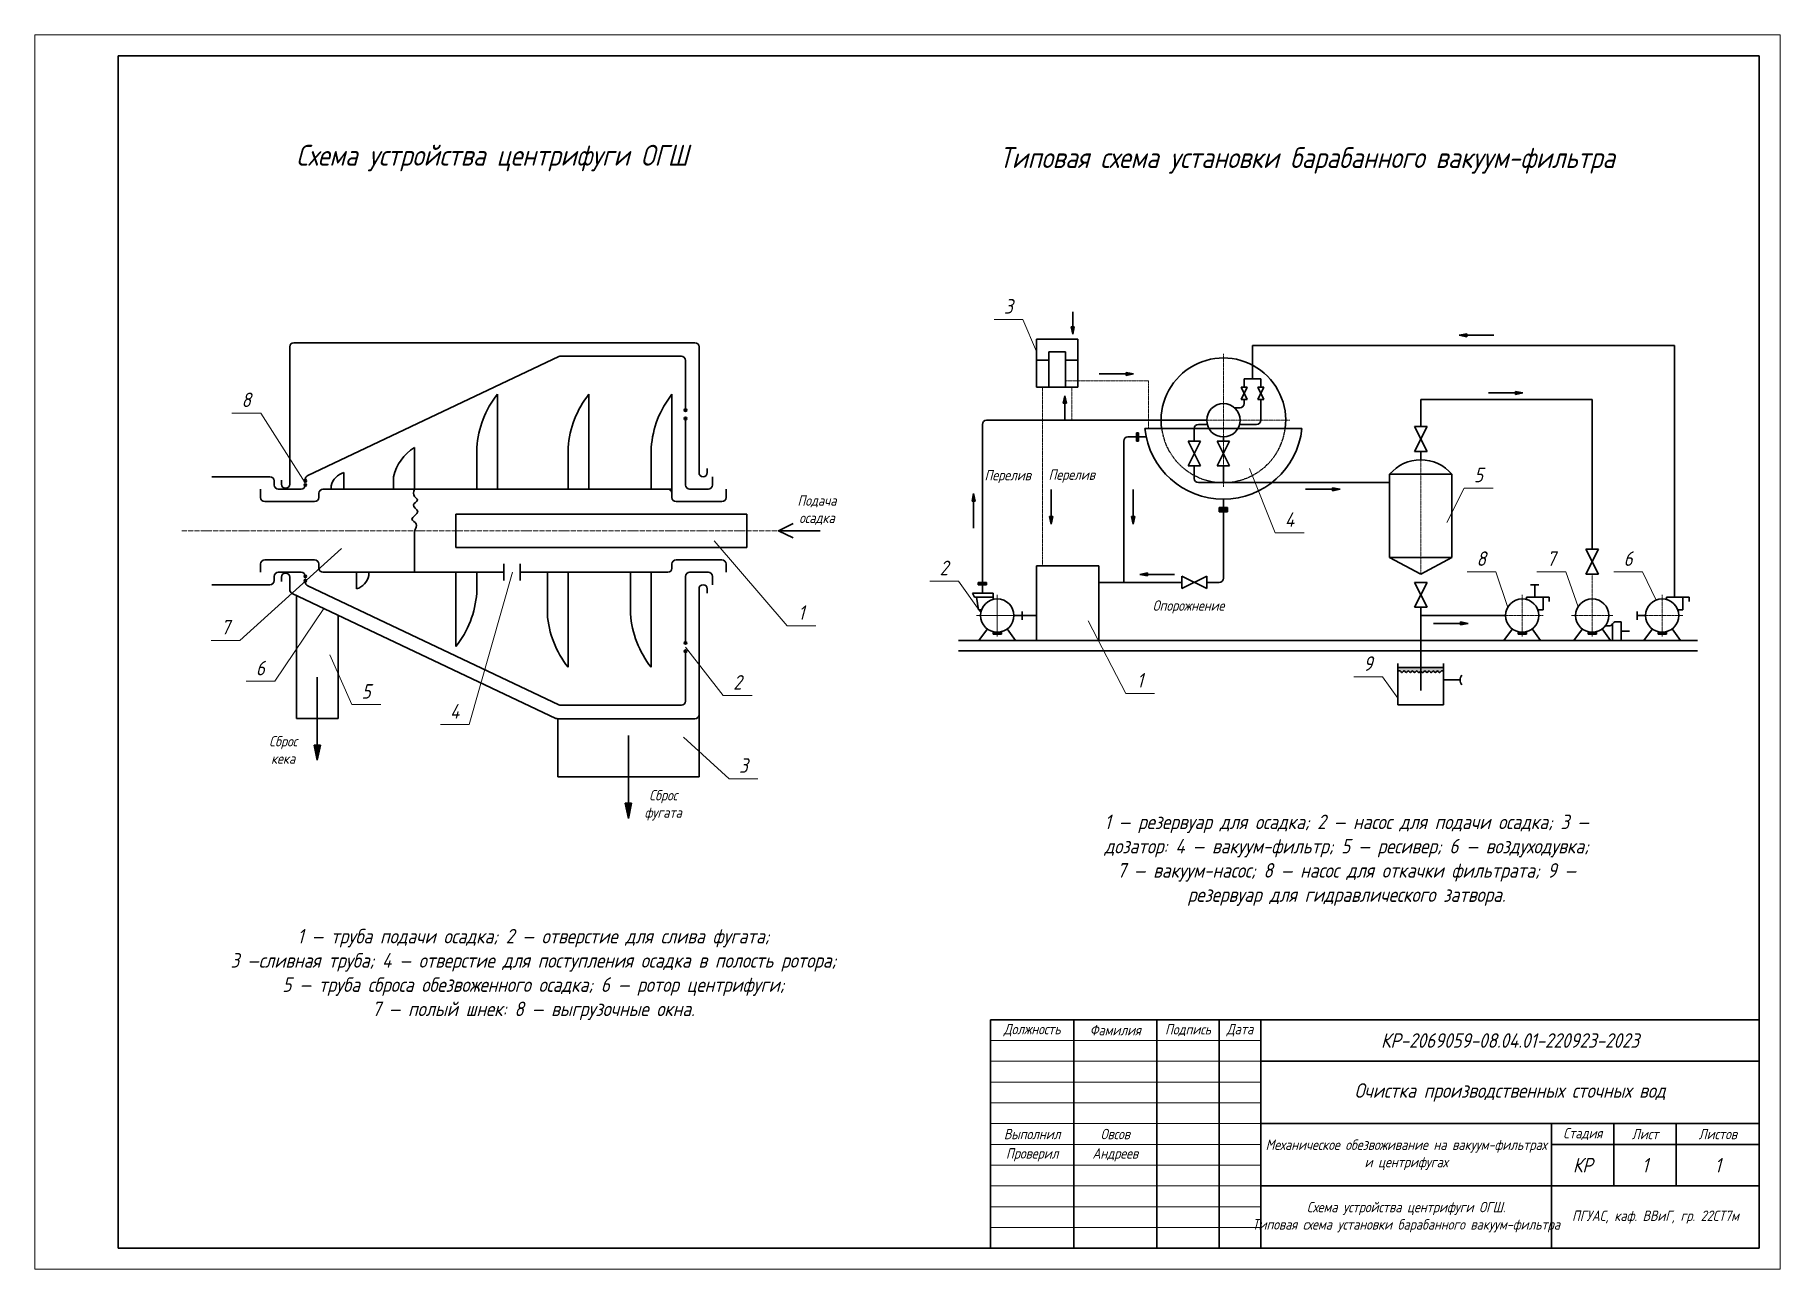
# Model space of a CAD drawing. Header units: millimetres. Extents: x -180 to 58926, y -10791 to 13515.
# Drawn here: x 14953 to 19153, y 10545 to 13515 of the extents above; entities that cross this region are included whole.
import ezdxf

# ---------------------------------------------------------------- set-up
doc = ezdxf.new("R2010")
doc.units = ezdxf.units.MM
doc.linetypes.add('ACAD_ISO02W100', pattern=[15, 12, -3])
doc.linetypes.add('ACAD_ISO04W100', pattern=[30, 24, -3, 0, -3])
for name, color, linetype, lineweight in [('axles', 152, 'ACAD_ISO04W100', 20), ('basic', 95, 'Continuous', 30), ('hatch', 117, 'ACAD_ISO02W100', 25), ('text', 13, 'Continuous', 20), ('thin', 153, 'Continuous', 18)]:
    doc.layers.add(name, color=color, linetype=linetype, lineweight=lineweight)
doc.styles.add('Structures', font='isocpeur.ttf', dxfattribs={"width": 0.85, "oblique": 15})

msp = doc.modelspace()

# ---------------------------------------------------------------- texts
at = {"layer": 'text', "attachment_point": 5, "style": 'Structures'}
for s, insert, char_height, width in [('Схема устройства центрифуги ОГШ', (16053.698, 13218.818), 50, 1077.01294), ('Типовая схема установки барабанного вакуум-фильтра', (18014.91, 13213.156), 50, 1653.54974), ('3', (17296.218, 12861.994), 35, 35.502), ('8', (15461.848, 12637.115), 35, 35.502), ('Перелив', (17294.646, 12452.464), 25, 86.4242), ('Перелив', (17448.659, 12453.651), 25, 86.4242), ('5', (18427.461, 12456.222), 35, 35.502), ('Подача \\Pосадка', (16835.513, 12371.911), 25, 98.12567), ('4', (17972.696, 12348.768), 35, 35.502), ('8', (18434.102, 12254.887), 35, 35.502), ('7', (18602.305, 12254.887), 35, 35.502), ('6', (18787.468, 12254.887), 35, 35.502), ('2', (17141.072, 12232.566), 35, 35.502), ('1', (16797.708, 12124.941), 35, 35.502), ('Опорожнение ', (17729.712, 12138.612), 25, 213.73506), ('7', (15411.77, 12089.904), 35, 35.502), ('9', (18161.438, 12002.356), 35, 35.502), ('6', (15495.93, 11991.576), 35, 35.502), ('2', (16644.128, 11957.276), 35, 35.502), ('1', (17612.802, 11962.034), 35, 35.502), ('5', (15750.571, 11935.419), 35, 35.502), ('4', (15963.577, 11887.389), 35, 35.502), ('Сброс \\Pкека', (15550.79, 11794.58), 25, 113.77762), ('3', (16658.53, 11757.047), 35, 35.502), ('Сброс \\Pфугата', (16465.43, 11661.387), 25, 113.77762), ('1 — резервуар для осадка; 2 — насос для подачи осадка; 3 — дозатор: 4 — вакуум-фильтр; 5 — ресивер; 6 — воздуходувка; 7 — вакуум-насос; 8 — насос для откачки фильтрата; 9 — резервуар для гидравлического затвора.', (18110.037, 11529.146), 35, 1188.34801), ('1 — труба подачи осадка; 2 — отверстие для слива фугата; \\P3 —сливная труба; 4 — отверстие для поступления осадка в полость ротора; \\P5 — труба сброса обезвоженного осадка; 6 — ротор центрифуги; \\P7 — полый шнек: 8 — выгрузочные окна.', (16152.903, 11254.194), 35, 1621.76939), ('Должность', (17353.424, 11120.239), 25, 185.94061), ('Фамилия', (17553.424, 11120.239), 25, 181.22419), ('Подпись', (17728.424, 11120.239), 25, 135.91816), ('Дата', (17853.424, 11120.239), 25, 88.25391), ('КР-2069059-08.04.01-220923-2023', (18503.424, 11095.239), 35, 1200), ('Очистка производственных сточных вод', (18503.424, 10970.239), 35, 1200), ('Выполнил', (17353.424, 10870.239), 25, 185.94065), ('Овсов', (17553.424, 10870.239), 25, 190.65706), ('Стадия', (18678.424, 10870.239), 25, 135.29954), ('Лист', (18828.424, 10870.239), 25, 130.60481), ('Листов', (19003.424, 10870.239), 25, 173.3573), ('Проверил', (17353.424, 10820.239), 25, 188.29885), ('Андреев', (17553.424, 10820.239), 25, 185.94061), ('Механическое обезвоживание на вакуум-фильтрах и центрифугах', (18253.424, 10820.239), 25, 700), ('КР', (18678.424, 10795.239), 35, 150), ('1', (18828.424, 10795.239), 35, 150), ('1', (19003.424, 10795.239), 35, 200), ('Схема устройства центрифуги ОГШ. \\PТиповая схема установки барабанного вакуум-фильтра', (18253.424, 10670.239), 25, 700), ('ПГУАС, каф. ВВиГ, гр. 22СТ7м', (18853.424, 10670.239), 25, 500)]:
    msp.add_mtext(s, dxfattribs=dict(at, insert=insert, char_height=char_height, width=width))

# ---------------------------------------------------------------- hatches: boundary and pattern name
at = {"layer": 'basic'}
h = msp.add_hatch(color=256, dxfattribs=at)
h.dxf.hatch_style = 1
h.paths.add_polyline_path([(17451.157, 12813.121), (17447.502, 12813.121), (17451.157, 12794.887)])
h.paths.add_polyline_path([(17454.811, 12813.121), (17451.157, 12813.121), (17451.157, 12794.887)])
h = msp.add_hatch(color=256, dxfattribs=at)
h.dxf.hatch_style = 1
h.paths.add_polyline_path([(18399.68, 12792.491), (18399.68, 12796.146), (18381.446, 12792.491)])
h.paths.add_polyline_path([(18399.68, 12788.836), (18399.68, 12792.491), (18381.446, 12792.491)])
h = msp.add_hatch(color=256, dxfattribs=at)
h.dxf.hatch_style = 1
h.paths.add_polyline_path([(17579.269, 12699.427), (17579.269, 12695.772), (17597.503, 12699.427)])
h.paths.add_polyline_path([(17579.269, 12703.081), (17579.269, 12699.427), (17597.503, 12699.427)])
h = msp.add_hatch(color=256, dxfattribs=at)
h.dxf.hatch_style = 1
h.paths.add_polyline_path([(17432.1, 12628.772), (17435.755, 12628.772), (17432.1, 12647.005)])
h.paths.add_polyline_path([(17428.445, 12628.772), (17432.1, 12628.772), (17432.1, 12647.005)])
h = msp.add_hatch(color=256, dxfattribs=at)
h.dxf.hatch_style = 1
h.paths.add_polyline_path([(18516.247, 12653.851), (18516.247, 12650.196), (18534.481, 12653.851)])
h.paths.add_polyline_path([(18516.247, 12657.505), (18516.247, 12653.851), (18534.481, 12653.851)])
h = msp.add_hatch(color=256, dxfattribs=at)
h.dxf.hatch_style = 1
h.paths.add_polyline_path([(16522.15, 12612.113, 1), (16516.15, 12612.113, 1)])
h = msp.add_hatch(color=256, dxfattribs=at)
h.dxf.hatch_style = 1
h.paths.add_polyline_path([(16522.15, 12592.113, 1), (16516.15, 12592.113, 1)])
h = msp.add_hatch(color=256, dxfattribs=at)
h.dxf.hatch_style = 1
h.paths.add_polyline_path([(17609.629, 12547.859), (17609.629, 12557.859), (17604.629, 12557.859), (17604.629, 12547.859)])
h.paths.add_polyline_path([(17609.629, 12537.859), (17609.629, 12547.859), (17604.629, 12547.859), (17604.629, 12537.859)])
h = msp.add_hatch(color=256, dxfattribs=at)
h.dxf.hatch_style = 1
h.paths.add_polyline_path([(15607.15, 12442.113, 1), (15601.15, 12442.113, 1)])
h = msp.add_hatch(color=256, dxfattribs=at)
h.dxf.hatch_style = 1
h.paths.add_polyline_path([(15607.15, 12432.113, 1), (15601.15, 12432.113, 1)])
h = msp.add_hatch(color=256, dxfattribs=at)
h.dxf.hatch_style = 1
h.paths.add_polyline_path([(17212.575, 12393.411), (17216.229, 12393.411), (17212.575, 12411.644)])
h.paths.add_polyline_path([(17208.92, 12393.411), (17212.575, 12393.411), (17212.575, 12411.644)])
h = msp.add_hatch(color=256, dxfattribs=at)
h.dxf.hatch_style = 1
h.paths.add_polyline_path([(18076.059, 12421.833), (18076.059, 12418.178), (18094.293, 12421.833)])
h.paths.add_polyline_path([(18076.059, 12425.488), (18076.059, 12421.833), (18094.293, 12421.833)])
h = msp.add_hatch(color=256, dxfattribs=at)
h.dxf.hatch_style = 1
h.paths.add_polyline_path([(17399.151, 12355.956), (17395.496, 12355.956), (17399.151, 12337.722)])
h.paths.add_polyline_path([(17402.806, 12355.956), (17399.151, 12355.956), (17399.151, 12337.722)])
h = msp.add_hatch(color=256, dxfattribs=at)
h.dxf.hatch_style = 1
h.paths.add_polyline_path([(17596.519, 12355.956), (17592.864, 12355.956), (17596.519, 12337.722)])
h.paths.add_polyline_path([(17600.174, 12355.956), (17596.519, 12355.956), (17596.519, 12337.722)])
h = msp.add_hatch(color=256, dxfattribs=at)
h.dxf.hatch_style = 1
h.paths.add_polyline_path([(17813.682, 12377.859), (17803.682, 12377.859), (17803.682, 12367.859), (17813.682, 12367.859)])
h.paths.add_polyline_path([(17823.682, 12377.859), (17813.682, 12377.859), (17813.682, 12367.859), (17823.682, 12367.859)])
h = msp.add_hatch(color=256, dxfattribs=at)
h.dxf.hatch_style = 1
h.paths.add_polyline_path([(15607.15, 12212.113, 1), (15601.15, 12212.113, 1)])
h = msp.add_hatch(color=256, dxfattribs=at)
h.dxf.hatch_style = 1
h.paths.add_polyline_path([(15607.15, 12202.113, 1), (15601.15, 12202.113, 1)])
h = msp.add_hatch(color=256, dxfattribs=at)
h.dxf.hatch_style = 1
h.paths.add_polyline_path([(17233.682, 12197.103), (17223.682, 12197.103), (17223.682, 12192.103), (17233.682, 12192.103)])
h.paths.add_polyline_path([(17243.682, 12197.103), (17233.682, 12197.103), (17233.682, 12192.103), (17243.682, 12192.103)])
h = msp.add_hatch(color=256, dxfattribs=at)
h.dxf.hatch_style = 1
h.paths.add_polyline_path([(17630.988, 12217), (17630.988, 12220.655), (17612.754, 12217)])
h.paths.add_polyline_path([(17630.988, 12213.345), (17630.988, 12217), (17612.754, 12217)])
h = msp.add_hatch(color=256, dxfattribs=at)
h.dxf.hatch_style = 1
h.paths.add_polyline_path([(18384.169, 12098.9), (18384.169, 12095.246), (18402.403, 12098.9)])
h.paths.add_polyline_path([(18384.169, 12102.555), (18384.169, 12098.9), (18402.403, 12098.9)])
h = msp.add_hatch(color=256, dxfattribs=at)
h.dxf.hatch_style = 1
h.paths.add_polyline_path([(16522.15, 12052.113, 1), (16516.15, 12052.113, 1)])
h = msp.add_hatch(color=256, dxfattribs=at)
h.dxf.hatch_style = 1
h.paths.add_polyline_path([(17269.484, 12077.859, 0.06325422), (17279.484, 12079.129), (17279.484, 12072.859), (17269.484, 12072.859)])
h.paths.add_polyline_path([(17259.484, 12079.129, 0.06325422), (17269.484, 12077.859), (17269.484, 12072.859), (17259.484, 12072.859)])
h = msp.add_hatch(color=256, dxfattribs=at)
h.dxf.hatch_style = 1
h.paths.add_polyline_path([(18532.881, 12077.859, -0.06325422), (18522.881, 12079.129), (18522.881, 12072.859), (18532.881, 12072.859)])
h.paths.add_polyline_path([(18542.881, 12079.129, -0.06325422), (18532.881, 12077.859), (18532.881, 12072.859), (18542.881, 12072.859)])
h = msp.add_hatch(color=256, dxfattribs=at)
h.dxf.hatch_style = 1
h.paths.add_polyline_path([(18701.278, 12077.859, -0.06325422), (18691.278, 12079.129), (18691.278, 12072.859), (18701.278, 12072.859)])
h.paths.add_polyline_path([(18711.278, 12079.129, -0.06325422), (18701.278, 12077.859), (18701.278, 12072.859), (18711.278, 12072.859)])
h = msp.add_hatch(color=256, dxfattribs=at)
h.dxf.hatch_style = 1
h.paths.add_polyline_path([(18869.675, 12077.859, -0.06325422), (18859.675, 12079.129), (18859.675, 12072.859), (18869.675, 12072.859)])
h.paths.add_polyline_path([(18879.675, 12079.129, -0.06325422), (18869.675, 12077.859), (18869.675, 12072.859), (18879.675, 12072.859)])
h = msp.add_hatch(color=256, dxfattribs=at)
h.dxf.hatch_style = 1
h.paths.add_polyline_path([(16522.15, 12032.113, 1), (16516.15, 12032.113, 1)])
h = msp.add_hatch(color=256, dxfattribs=at)
h.dxf.hatch_style = 1
edge = h.paths.add_edge_path()
edge.add_line((18288.682, 11992.859), (18233.682, 11992.859))
edge.add_line((18233.682, 11992.859), (18233.682, 11982.859))
edge.add_spline(control_points=[(18233.682, 11982.859), (18235.414, 11984.168), (18239.205, 11987.034), (18243.608, 11977.2), (18248.702, 11988.767), (18253.677, 11976.884), (18258.684, 11988.851), (18263.682, 11976.866), (18268.682, 11988.838), (18273.682, 11976.936), (18278.682, 11988.572), (18283.682, 11977.931), (18287.016, 11982.55), (18288.682, 11984.859)], knot_values=[0, 0, 0, 0, 5.38516481, 11.78828904, 18.19141328, 24.59453752, 30.99766176, 37.40078599, 43.80391023, 50.20703447, 56.61015871, 63.01328294, 69.41640718, 69.41640718, 69.41640718, 69.41640718], degree=3, periodic=0)
edge.add_line((18288.682, 11984.859), (18288.682, 11992.859))
edge = h.paths.add_edge_path()
edge.add_line((18343.682, 11992.859), (18288.682, 11992.859))
edge.add_line((18288.682, 11992.859), (18288.682, 11984.859))
edge.add_spline(control_points=[(18288.682, 11984.859), (18290.349, 11982.55), (18293.682, 11977.931), (18298.682, 11988.572), (18303.682, 11976.936), (18308.682, 11988.838), (18313.683, 11976.866), (18318.681, 11988.851), (18323.688, 11976.884), (18328.662, 11988.767), (18333.756, 11977.2), (18338.159, 11987.034), (18341.95, 11984.168), (18343.682, 11982.859)], knot_values=[0, 0, 0, 0, 6.40312424, 12.80624847, 19.20937271, 25.61249695, 32.01562119, 38.41874542, 44.82186966, 51.2249939, 57.62811814, 64.03124237, 69.41640718, 69.41640718, 69.41640718, 69.41640718], degree=3, periodic=0)
edge.add_line((18343.682, 11982.859), (18343.682, 11992.859))
h = msp.add_hatch(color=256, dxfattribs=at)
h.dxf.hatch_style = 1
h.paths.add_polyline_path([(15633.111, 11806.324), (15625.801, 11806.324), (15633.111, 11769.857)])
h.paths.add_polyline_path([(15640.42, 11806.324), (15633.111, 11806.324), (15633.111, 11769.857)])
h = msp.add_hatch(color=256, dxfattribs=at)
h.dxf.hatch_style = 1
h.paths.add_polyline_path([(16381.621, 11666.081), (16374.312, 11666.081), (16381.621, 11629.613)])
h.paths.add_polyline_path([(16388.931, 11666.081), (16381.621, 11666.081), (16381.621, 11629.613)])

# ---------------------------------------------------------------- linework, layer by layer
at = {"layer": 'axles', "ltscale": 0.2}
for p, q in [((17813.682, 12427.859), (17813.682, 12747.859)), ((17378.682, 12667.859), (17378.682, 12237.859)), ((17433.682, 12682.859), (17633.682, 12682.859)), ((17448.682, 12667.859), (17448.682, 12587.859)), ((17633.682, 12682.859), (17633.682, 12567.859)), ((17653.682, 12587.859), (17973.682, 12587.859)), ((18288.682, 12217.859), (18288.682, 12492.859)), ((18701.278, 12067.859), (18701.278, 12217.859)), ((18532.881, 12067.859), (18532.881, 12167.859)), ((18869.675, 12067.859), (18869.675, 12167.859)), ((18482.881, 12117.859), (18582.881, 12117.859)), ((18651.278, 12117.859), (18751.278, 12117.859)), ((18819.675, 12117.859), (18919.675, 12117.859))]:
    msp.add_line(p, q, dxfattribs=at)
at = {"layer": 'axles', "ltscale": 0.5}
msp.add_line((15307.161, 12322.113), (16766.65, 12322.113), dxfattribs=at)
at = {"layer": 'axles', "ltscale": 0.1}
for p, q in [((17269.484, 12067.859), (17269.484, 12167.859)), ((17319.484, 12117.859), (17219.484, 12117.859))]:
    msp.add_line(p, q, dxfattribs=at)
at = {"layer": 'basic'}
for p, q in [((19103.424, 13465.239), (15153.424, 13465.239)), ((15153.424, 13465.239), (15153.424, 10595.239)), ((19103.424, 10595.239), (19103.424, 13465.239)), ((17451.157, 12794.887), (17447.502, 12813.121)), ((17447.502, 12813.121), (17454.811, 12813.121)), ((17451.157, 12794.887), (17451.157, 12848.627)), ((17451.157, 12794.887), (17454.811, 12813.121)), ((16541.65, 12774.613), (15576.65, 12774.613)), ((17363.682, 12667.859), (17363.682, 12782.859)), ((17363.682, 12782.859), (17463.682, 12782.859)), ((17463.682, 12782.859), (17463.682, 12667.859)), ((18381.446, 12792.491), (18399.68, 12796.146)), ((18381.446, 12792.491), (18464.61, 12792.491)), ((18381.446, 12792.491), (18399.68, 12788.836)), ((18399.68, 12796.146), (18399.68, 12788.836)), ((15566.65, 12434.113), (15566.65, 12764.613)), ((16214.619, 12741.152), (15609.871, 12454.822)), ((16509.15, 12742.113), (16218.898, 12742.113)), ((16519.15, 12609.113), (16519.15, 12732.113)), ((16551.65, 12462.113), (16551.65, 12764.613)), ((17363.682, 12732.859), (17393.682, 12732.859)), ((17393.682, 12667.859), (17393.682, 12752.859)), ((17393.682, 12752.859), (17433.682, 12752.859)), ((17433.682, 12752.859), (17433.682, 12667.859)), ((17433.682, 12732.859), (17463.682, 12732.859)), ((17883.682, 12767.859), (17883.682, 12687.859)), ((18899.675, 12767.859), (17883.682, 12767.859)), ((18899.675, 12162.103), (18899.675, 12767.859)), ((17597.503, 12699.427), (17514.339, 12699.427)), ((17597.503, 12699.427), (17579.269, 12703.081)), ((17579.269, 12695.772), (17579.269, 12703.081)), ((17597.503, 12699.427), (17579.269, 12695.772)), ((17863.682, 12667.859), (17863.682, 12687.859)), ((17863.682, 12687.859), (17903.682, 12687.859)), ((17903.682, 12687.859), (17903.682, 12667.859)), ((16066.65, 12422.113), (16066.65, 12650.666)), ((16286.65, 12422.113), (16286.65, 12650.666)), ((16486.65, 12412.113), (16486.65, 12650.666)), ((17463.682, 12667.859), (17363.682, 12667.859)), ((17432.1, 12647.005), (17428.445, 12628.772)), ((17432.1, 12647.005), (17432.1, 12587.859)), ((17432.1, 12647.005), (17435.755, 12628.772)), ((17856.182, 12667.859), (17871.182, 12667.859)), ((17856.182, 12637.859), (17871.182, 12667.859)), ((17871.182, 12637.859), (17856.182, 12667.859)), ((17896.182, 12667.859), (17911.182, 12667.859)), ((17896.182, 12637.859), (17911.182, 12667.859)), ((17911.182, 12637.859), (17896.182, 12667.859)), ((18534.481, 12653.851), (18451.317, 12653.851)), ((18534.481, 12653.851), (18516.247, 12657.505)), ((18516.247, 12650.196), (18516.247, 12657.505)), ((18534.481, 12653.851), (18516.247, 12650.196)), ((17435.755, 12628.772), (17428.445, 12628.772)), ((17853.682, 12617.859), (17840.14, 12617.859)), ((17856.182, 12637.859), (17871.182, 12637.859)), ((17863.682, 12637.859), (17863.682, 12627.859)), ((17896.182, 12637.859), (17911.182, 12637.859)), ((17903.682, 12637.859), (17903.682, 12617.859)), ((17903.682, 12617.859), (17903.682, 12587.859)), ((18288.682, 12572.859), (18288.682, 12637.859)), ((18288.682, 12637.859), (18701.278, 12637.859)), ((18701.278, 12277.859), (18701.278, 12637.859)), ((16519.15, 12432.113), (16519.15, 12595.113)), ((16519.15, 12592.113), (16519.15, 12592.113)), ((17233.682, 12577.859), (17233.682, 12172.103)), ((17773.682, 12587.859), (17243.682, 12587.859)), ((17624.738, 12567.859), (18002.627, 12567.859)), ((17743.682, 12537.859), (17743.682, 12567.859)), ((17753.682, 12577.859), (17774.952, 12577.859)), ((17893.682, 12577.859), (17852.412, 12577.859)), ((18273.682, 12572.859), (18303.682, 12572.859)), ((18273.682, 12512.859), (18303.682, 12572.859)), ((18303.682, 12512.859), (18273.682, 12572.859)), ((15866.65, 12422.113), (15866.65, 12522.113)), ((16016.65, 12422.113), (16016.65, 12522.113)), ((16236.65, 12422.113), (16236.65, 12522.113)), ((16436.65, 12422.113), (16436.65, 12522.113)), ((17573.682, 12197.859), (17573.682, 12537.859)), ((17583.682, 12547.859), (17627.94, 12547.859)), ((17604.629, 12557.859), (17604.629, 12537.859)), ((17604.629, 12557.859), (17609.629, 12557.859)), ((17609.629, 12537.859), (17604.629, 12537.859)), ((17609.629, 12557.859), (17609.629, 12537.859)), ((17728.682, 12537.859), (17758.682, 12537.859)), ((17728.682, 12477.859), (17758.682, 12537.859)), ((17758.682, 12477.859), (17728.682, 12537.859)), ((17798.682, 12537.859), (17828.682, 12537.859)), ((17798.682, 12477.859), (17828.682, 12537.859)), ((17828.682, 12477.859), (17798.682, 12537.859)), ((17813.682, 12547.859), (17813.682, 12537.859)), ((17728.682, 12477.859), (17758.682, 12477.859)), ((17743.682, 12447.859), (17743.682, 12477.859)), ((17798.682, 12477.859), (17828.682, 12477.859)), ((17813.682, 12437.859), (17813.682, 12477.859)), ((18273.682, 12512.859), (18303.682, 12512.859)), ((18288.682, 12492.859), (18288.682, 12512.859)), ((15519.15, 12452.113), (15379.15, 12452.113)), ((15529.15, 12432.113), (15529.15, 12442.113)), ((15546.65, 12434.113), (15546.65, 12444.113)), ((15604.15, 12445.784), (15604.15, 12442.113)), ((15604.15, 12432.113), (15604.15, 12432.113)), ((15696.65, 12422.113), (15696.65, 12462.113)), ((15816.65, 12422.113), (15816.65, 12452.113)), ((16561.65, 12452.113), (16561.65, 12452.113)), ((16571.65, 12462.113), (16571.65, 12472.113)), ((16584.15, 12432.113), (16584.15, 12452.113)), ((17813.682, 12437.859), (17753.682, 12437.859)), ((18213.682, 12437.859), (17813.682, 12437.859)), ((18363.682, 12457.859), (18213.682, 12457.859)), ((18213.682, 12457.859), (18213.682, 12257.859)), ((18213.682, 12457.859), (18213.682, 12437.859)), ((18363.682, 12257.859), (18363.682, 12457.859)), ((15496.65, 12402.113), (15496.65, 12422.113)), ((15626.65, 12392.113), (15506.65, 12392.113)), ((15594.15, 12422.113), (15539.15, 12422.113)), ((15556.65, 12424.113), (15556.65, 12424.113)), ((15636.65, 12412.113), (15636.65, 12402.113)), ((16476.65, 12422.113), (15646.65, 12422.113)), ((15666.65, 12422.113), (15666.65, 12430.276)), ((16436.65, 12422.113), (16486.65, 12422.113)), ((16486.65, 12402.113), (16486.65, 12412.113)), ((16606.65, 12392.113), (16496.65, 12392.113)), ((16529.15, 12422.113), (16574.15, 12422.113)), ((16616.65, 12402.113), (16616.65, 12422.113)), ((17212.575, 12411.644), (17208.92, 12393.411)), ((17216.229, 12393.411), (17208.92, 12393.411)), ((17212.575, 12411.644), (17212.575, 12328.481)), ((17212.575, 12411.644), (17216.229, 12393.411)), ((17399.151, 12337.722), (17399.151, 12420.886)), ((17596.519, 12337.722), (17596.519, 12420.886)), ((17813.682, 12397.859), (17813.682, 12207.859)), ((17813.682, 12397.859), (17813.682, 12377.859)), ((18094.293, 12421.833), (18011.129, 12421.833)), ((18094.293, 12421.833), (18076.059, 12425.488)), ((18076.059, 12418.178), (18076.059, 12425.488)), ((18094.293, 12421.833), (18076.059, 12418.178)), ((16666.65, 12362.113), (15966.65, 12362.113)), ((15966.65, 12362.113), (15966.65, 12282.113)), ((16666.65, 12282.113), (16666.65, 12362.113)), ((17399.151, 12337.722), (17395.496, 12355.956)), ((17395.496, 12355.956), (17402.806, 12355.956)), ((17399.151, 12337.722), (17402.806, 12355.956)), ((17596.519, 12337.722), (17592.864, 12355.956)), ((17592.864, 12355.956), (17600.174, 12355.956)), ((17596.519, 12337.722), (17600.174, 12355.956)), ((17803.682, 12377.859), (17823.682, 12377.859)), ((17803.682, 12367.859), (17803.682, 12377.859)), ((17823.682, 12367.859), (17803.682, 12367.859)), ((17823.682, 12377.859), (17823.682, 12367.859)), ((15866.65, 12322.113), (15866.65, 12222.113)), ((16743.328, 12322.113), (16778.17, 12339.643)), ((16743.328, 12322.113), (16843.328, 12322.113)), ((16743.328, 12322.113), (16778.17, 12304.584)), ((15966.65, 12282.113), (16666.65, 12282.113)), ((18686.278, 12277.859), (18716.278, 12277.859)), ((18686.278, 12217.859), (18716.278, 12277.859)), ((18716.278, 12217.859), (18686.278, 12277.859)), ((15496.65, 12242.113), (15496.65, 12222.113)), ((15626.65, 12252.113), (15506.65, 12252.113)), ((15594.15, 12222.113), (15539.15, 12222.113)), ((15636.65, 12232.113), (15636.65, 12242.113)), ((16081.65, 12222.113), (15646.65, 12222.113)), ((15727.162, 12222.113), (15727.162, 12182.113)), ((15757.162, 12222.113), (15757.162, 12213.951)), ((15966.65, 12222.113), (15966.65, 12043.561)), ((16016.65, 12222.113), (16016.65, 12172.113)), ((16081.65, 12242.113), (16081.65, 12202.113)), ((16121.65, 12242.113), (16121.65, 12202.113)), ((16476.65, 12222.113), (16121.65, 12222.113)), ((16186.65, 12222.113), (16186.65, 12122.113)), ((16236.65, 12222.113), (16236.65, 11993.561)), ((16386.65, 12222.113), (16386.65, 12122.113)), ((16436.65, 12222.113), (16436.65, 11993.561)), ((16486.65, 12242.113), (16486.65, 12232.113)), ((16606.65, 12252.113), (16496.65, 12252.113)), ((16529.15, 12222.113), (16574.15, 12222.113)), ((16616.65, 12242.113), (16616.65, 12222.113)), ((17513.682, 12237.859), (17363.682, 12237.859)), ((17363.682, 12237.859), (17363.682, 12057.859)), ((17513.682, 12237.859), (17513.682, 12057.859)), ((18213.682, 12257.859), (18363.682, 12257.859)), ((18288.682, 12217.859), (18213.682, 12257.859)), ((18288.682, 12217.859), (18363.682, 12257.859)), ((15519.15, 12192.113), (15379.15, 12192.113)), ((15529.15, 12212.113), (15529.15, 12202.113)), ((15546.65, 12210.113), (15546.65, 12200.113)), ((15556.65, 12220.113), (15556.65, 12220.113)), ((15566.65, 12210.113), (15566.65, 12180.239)), ((15604.15, 12212.113), (15604.15, 12212.113)), ((15604.15, 12198.443), (15604.15, 12202.113)), ((16214.619, 11903.075), (15609.871, 12189.405)), ((16519.15, 12212.113), (16519.15, 12049.113)), ((16551.65, 12182.113), (16551.65, 11879.613)), ((16561.65, 12192.113), (16561.65, 12192.113)), ((16571.65, 12182.113), (16571.65, 12172.113)), ((16584.15, 12212.113), (16584.15, 12192.113)), ((17223.682, 12197.103), (17243.682, 12197.103)), ((17223.682, 12192.103), (17223.682, 12197.103)), ((17223.682, 12192.103), (17243.682, 12192.103)), ((17243.682, 12197.103), (17243.682, 12192.103)), ((17713.682, 12197.859), (17513.682, 12197.859)), ((17612.754, 12217), (17630.988, 12220.655)), ((17612.754, 12217), (17695.917, 12217)), ((17612.754, 12217), (17630.988, 12213.345)), ((17630.988, 12220.655), (17630.988, 12213.345)), ((17713.682, 12212.859), (17713.682, 12182.859)), ((17713.682, 12212.859), (17773.682, 12182.859)), ((17713.682, 12182.859), (17773.682, 12212.859)), ((17773.682, 12212.859), (17773.682, 12182.859)), ((17803.682, 12197.859), (17773.682, 12197.859)), ((18273.682, 12197.859), (18303.682, 12197.859)), ((18273.682, 12137.859), (18303.682, 12197.859)), ((18303.682, 12137.859), (18273.682, 12197.859)), ((18552.881, 12192.103), (18572.881, 12192.103)), ((18562.881, 12162.103), (18562.881, 12192.103)), ((18686.278, 12217.859), (18716.278, 12217.859)), ((16207.313, 11870.575), (15572.371, 12171.201)), ((15583.111, 12166.116), (15583.111, 11869.857)), ((17209.484, 12172.103), (17259.484, 12172.103)), ((17214.484, 12162.103), (17209.484, 12172.103)), ((17219.484, 12162.103), (17214.484, 12162.103)), ((17239.484, 12162.103), (17219.484, 12162.103)), ((17224.484, 12132.103), (17219.484, 12162.103)), ((17239.484, 12162.103), (17259.484, 12162.103)), ((17259.484, 12172.103), (17259.484, 12162.103)), ((17259.484, 12162.103), (17259.484, 12156.589)), ((18562.881, 12162.103), (18542.881, 12162.103)), ((18542.881, 12162.103), (18542.881, 12156.589)), ((18562.881, 12162.103), (18582.881, 12162.103)), ((18582.881, 12162.103), (18582.881, 12132.103)), ((18582.881, 12162.103), (18597.881, 12162.103)), ((18597.881, 12162.103), (18597.881, 12152.103)), ((18899.675, 12162.103), (18879.675, 12162.103)), ((18879.675, 12162.103), (18879.675, 12156.589)), ((18899.675, 12162.103), (18919.675, 12162.103)), ((18919.675, 12162.103), (18919.675, 12132.103)), ((18919.675, 12162.103), (18934.675, 12162.103)), ((18934.675, 12162.103), (18934.675, 12152.103)), ((15683.111, 11869.857), (15683.111, 12118.769)), ((17224.484, 12132.103), (17232.106, 12132.103)), ((17309.484, 12117.859), (17363.682, 12117.859)), ((17329.484, 12107.859), (17329.484, 12127.859)), ((18273.682, 12137.859), (18303.682, 12137.859)), ((18288.682, 12137.859), (18288.682, 11937.859)), ((18492.881, 12117.859), (18288.682, 12117.859)), ((18402.403, 12098.9), (18319.24, 12098.9)), ((18402.403, 12098.9), (18384.169, 12102.555)), ((18384.169, 12095.246), (18384.169, 12102.555)), ((18402.403, 12098.9), (18384.169, 12095.246)), ((18582.881, 12132.103), (18570.259, 12132.103)), ((18749.938, 12097.859), (18749.938, 12057.859)), ((18751.278, 12102.859), (18751.278, 12102.859)), ((18758.598, 12102.859), (18771.278, 12102.859)), ((18771.278, 12102.859), (18771.278, 12057.859)), ((18809.675, 12107.859), (18809.675, 12127.859)), ((18829.675, 12117.859), (18809.675, 12117.859)), ((18919.675, 12132.103), (18907.053, 12132.103)), ((17176.078, 12057.859), (18954.694, 12057.859)), ((17245.76, 12085.654), (17225.285, 12057.859)), ((17259.484, 12072.859), (17259.484, 12079.129)), ((17269.484, 12072.859), (17259.484, 12072.859)), ((17269.484, 12077.859), (17269.484, 12072.859)), ((17269.484, 12072.859), (17279.484, 12072.859)), ((17279.484, 12072.859), (17279.484, 12079.129)), ((17293.207, 12085.654), (17313.682, 12057.859)), ((18509.157, 12085.654), (18488.682, 12057.859)), ((18522.881, 12072.859), (18522.881, 12079.129)), ((18532.881, 12072.859), (18522.881, 12072.859)), ((18532.881, 12077.859), (18532.881, 12072.859)), ((18532.881, 12072.859), (18542.881, 12072.859)), ((18542.881, 12072.859), (18542.881, 12079.129)), ((18556.605, 12085.654), (18577.079, 12057.859)), ((18677.554, 12085.654), (18657.079, 12057.859)), ((18691.278, 12072.859), (18691.278, 12079.129)), ((18701.278, 12072.859), (18691.278, 12072.859)), ((18701.278, 12077.859), (18701.278, 12072.859)), ((18701.278, 12072.859), (18711.278, 12072.859)), ((18711.278, 12072.859), (18711.278, 12079.129)), ((18725.002, 12085.654), (18745.476, 12057.859)), ((18741.278, 12092.859), (18732.503, 12092.859)), ((18771.278, 12080.359), (18791.278, 12080.359)), ((18845.951, 12085.654), (18825.476, 12057.859)), ((18859.675, 12072.859), (18859.675, 12079.129)), ((18869.675, 12072.859), (18859.675, 12072.859)), ((18869.675, 12077.859), (18869.675, 12072.859)), ((18869.675, 12072.859), (18879.675, 12072.859)), ((18879.675, 12072.859), (18879.675, 12079.129)), ((18893.399, 12085.654), (18913.874, 12057.859)), ((16519.15, 12052.113), (16519.15, 12052.113)), ((16519.15, 12035.113), (16519.15, 11912.113)), ((17176.078, 12032.859), (18954.694, 12032.859)), ((18233.682, 11902.859), (18233.682, 12002.859)), ((18233.682, 11992.859), (18343.682, 11992.859)), ((18233.682, 11992.859), (18233.682, 11982.859)), ((18343.682, 12002.859), (18343.682, 11902.859)), ((15633.111, 11769.857), (15633.111, 11969.857)), ((18343.682, 11962.859), (18383.682, 11962.859)), ((16509.15, 11902.113), (16218.898, 11902.113)), ((18343.682, 11902.859), (18233.682, 11902.859)), ((15583.111, 11869.857), (15683.111, 11869.857)), ((16541.65, 11869.613), (16211.593, 11869.613)), ((16211.593, 11729.613), (16211.593, 11869.613)), ((16551.65, 11879.613), (16551.65, 11729.613)), ((15633.111, 11769.857), (15625.801, 11806.324)), ((15625.801, 11806.324), (15640.42, 11806.324)), ((15633.111, 11769.857), (15640.42, 11806.324)), ((16381.621, 11629.613), (16381.621, 11829.613)), ((16551.65, 11729.613), (16211.593, 11729.613)), ((16381.621, 11629.613), (16374.312, 11666.081)), ((16374.312, 11666.081), (16388.931, 11666.081)), ((16381.621, 11629.613), (16388.931, 11666.081)), ((17253.424, 11145.239), (17253.424, 10595.239)), ((19103.424, 11145.239), (17253.424, 11145.239)), ((17453.424, 11145.239), (17453.424, 10595.239)), ((17653.424, 11145.239), (17653.424, 10595.239)), ((17803.424, 11145.239), (17803.424, 10595.239)), ((17903.424, 11145.239), (17903.424, 10595.239)), ((17903.424, 11045.239), (19103.424, 11045.239)), ((17903.424, 10895.239), (19103.424, 10895.239)), ((18603.424, 10895.239), (18603.424, 10595.239)), ((18753.424, 10895.239), (18753.424, 10745.239)), ((18903.424, 10895.239), (18903.424, 10745.239)), ((18603.424, 10845.239), (19103.424, 10845.239)), ((17903.424, 10745.239), (19103.424, 10745.239)), ((15153.424, 10595.239), (19103.424, 10595.239))]:
    msp.add_line(p, q, dxfattribs=at)
for centre, radius in [((16519.15, 12612.113), 3), ((17813.682, 12587.859), 40), ((16519.15, 12592.113), 3), ((15604.15, 12442.113), 3), ((15604.15, 12432.113), 3), ((15604.15, 12212.113), 3), ((15604.15, 12202.113), 3), ((17269.484, 12117.859), 40), ((18532.881, 12117.859), 40), ((18701.278, 12117.859), 40), ((18869.675, 12117.859), 40), ((16519.15, 12052.113), 3), ((16519.15, 12032.113), 3)]:
    msp.add_circle(centre, radius, dxfattribs=at)
for centre, radius, start, end in [((15576.65, 12764.613), 10, 90, 180), ((16541.65, 12764.613), 10, 0, 90), ((16218.898, 12732.113), 10, 90, 115.336122), ((16509.15, 12732.113), 10, 0, 90), ((17813.682, 12587.859), 150, 352.337744, 187.662256), ((16249.565, 12505.522), 233.505, 141.567785, 175.925575), ((16469.565, 12505.522), 233.505, 141.567785, 175.925575), ((16669.565, 12505.522), 233.505, 141.567785, 175.925575), ((17853.682, 12627.859), 10, 270, 0), ((17243.682, 12577.859), 10, 90, 180), ((17813.682, 12587.859), 190, 186.042328, 353.957672), ((17753.682, 12567.859), 10, 90, 180), ((17893.682, 12587.859), 10, 270, 0), ((15925.822, 12426.991), 112.025, 121.883963, 167.040682), ((17583.682, 12537.859), 10, 90, 180), ((18288.682, 12395.002), 97.857, 39.966213, 140.033787), ((15519.15, 12442.113), 10, 0, 90), ((15539.15, 12432.113), 10, 180, 270), ((15556.65, 12434.113), 10, 180, 270), ((15556.65, 12434.113), 10, 270, 0), ((15594.15, 12432.113), 10, 270, 360), ((15614.15, 12445.784), 10, 115.336122, 180), ((15709.146, 12420.286), 43.654, 106.633271, 166.770146), ((16529.15, 12432.113), 10, 180, 270), ((16561.65, 12462.113), 10, 180, 270), ((16561.65, 12462.113), 10, 270, 0), ((16574.15, 12432.113), 10, 270, 0), ((17753.682, 12447.859), 10, 180, 270), ((15506.65, 12402.113), 10, 180, 270), ((15626.65, 12402.113), 10, 270, 0), ((15646.65, 12412.113), 10, 90, 180), ((16476.65, 12412.113), 10, 0, 90), ((16496.65, 12402.113), 10, 180, 270), ((16606.65, 12402.113), 10, 270, 0), ((15506.65, 12242.113), 10, 90, 180), ((15539.15, 12212.113), 10, 90, 180), ((15594.15, 12212.113), 10, 0, 90), ((15626.65, 12242.113), 10, 0, 90), ((15646.65, 12232.113), 10, 180, 270), ((16476.65, 12232.113), 10, 270, 0), ((16496.65, 12242.113), 10, 90, 180), ((16529.15, 12212.113), 10, 90, 180), ((16574.15, 12212.113), 10, 0, 90), ((16606.65, 12242.113), 10, 0, 90), ((15519.15, 12202.113), 10, 270, 0), ((15556.65, 12210.113), 10, 90, 180), ((15556.65, 12210.113), 10, 0, 90), ((15576.65, 12180.239), 10, 180, 244.663878), ((15614.15, 12198.443), 10, 180, 244.663878), ((15714.666, 12223.941), 43.654, 286.633271, 346.770146), ((16561.65, 12182.113), 10, 90, 180), ((16561.65, 12182.113), 10, 0, 90), ((17803.682, 12207.859), 10, 270, 0), ((15783.736, 12188.704), 233.505, 321.567785, 355.925575), ((16419.565, 12138.704), 233.505, 184.074425, 218.432215), ((16619.565, 12138.704), 233.505, 184.074425, 218.432215), ((18741.278, 12102.859), 10, 270, 330), ((18758.598, 12092.859), 10, 90, 150), ((18398.693, 11964.191), 15.07, 138.262678, 185.072759), ((18398.693, 11961.526), 15.07, 174.927241, 221.737322), ((16218.898, 11912.113), 10, 244.663878, 270), ((16509.15, 11912.113), 10, 270, 0), ((16211.593, 11879.613), 10, 244.663878, 270), ((16541.65, 11879.613), 10, 270, 0)]:
    msp.add_arc(centre, radius, start, end, dxfattribs=at)
for points in [[(15866.65, 12422.113), (15867.319, 12404.252), (15874.029, 12395.718), (15864.574, 12384.746), (15874.639, 12367.982), (15860.914, 12350), (15870.979, 12338.722), (15866.65, 12322.113)], [(18233.682, 11982.859), (18238.682, 11984.859), (18243.682, 11980.859), (18248.682, 11984.859), (18253.682, 11980.859), (18258.682, 11984.859), (18263.682, 11980.859), (18268.682, 11984.859), (18273.682, 11980.859), (18278.682, 11984.859), (18283.682, 11980.859), (18288.682, 11984.859)], [(18343.682, 11982.859), (18338.682, 11984.859), (18333.682, 11980.859), (18328.682, 11984.859), (18323.682, 11980.859), (18318.682, 11984.859), (18313.682, 11980.859), (18308.682, 11984.859), (18303.682, 11980.859), (18298.682, 11984.859), (18293.682, 11980.859), (18288.682, 11984.859)]]:
    msp.add_spline(points, degree=3, dxfattribs=at)
at = {"layer": 'hatch', "ltscale": 0.2}
msp.add_arc((17813.682, 12587.859), 150, 187.662256, 352.337744, dxfattribs=at)
at = {"layer": 'thin'}
for p, q in [((19153.424, 13515.239), (14953.424, 13515.239)), ((14953.424, 13515.239), (14953.424, 10545.239)), ((19153.424, 10545.239), (19153.424, 13515.239)), ((17262.042, 12830.209), (17331.322, 12830.209)), ((17363.682, 12753.202), (17331.322, 12830.209)), ((15427.673, 12605.33), (15496.953, 12605.33)), ((15604.15, 12437.003), (15496.953, 12605.33)), ((17876.322, 12471.947), (17938.52, 12316.983)), ((18351.422, 12341.839), (18393.286, 12424.437)), ((18393.286, 12424.437), (18462.565, 12424.437)), ((17938.52, 12316.983), (18007.8, 12316.983)), ((15691.422, 12279.225), (15446.875, 12058.119)), ((16587.824, 12297.843), (16763.533, 12093.156)), ((16103.119, 12222.113), (15998.682, 11855.604)), ((18399.927, 12223.102), (18469.206, 12223.102)), ((18498.042, 12137.513), (18469.206, 12223.102)), ((18568.129, 12223.102), (18637.409, 12223.102)), ((18667.363, 12139.067), (18637.409, 12223.102)), ((18753.293, 12223.102), (18822.573, 12223.102)), ((18855.093, 12155.106), (18822.573, 12223.102)), ((17106.897, 12200.781), (17176.176, 12200.781)), ((17230.217, 12125.486), (17176.176, 12200.781)), ((15648.523, 12135.145), (15531.034, 11959.791)), ((17488.179, 12105.161), (17578.626, 11930.249)), ((15377.595, 12058.119), (15446.875, 12058.119)), ((16763.533, 12093.156), (16832.813, 12093.156)), ((15663.499, 12023.713), (15716.396, 11903.634)), ((16519.15, 12041.856), (16609.953, 11925.491)), ((18127.262, 11970.571), (18196.542, 11970.571)), ((18233.682, 11919.24), (18196.542, 11970.571)), ((15461.755, 11959.791), (15531.034, 11959.791)), ((17578.626, 11930.249), (17647.906, 11930.249)), ((15716.396, 11903.634), (15785.675, 11903.634)), ((16609.953, 11925.491), (16679.233, 11925.491)), ((15929.402, 11855.604), (15998.682, 11855.604)), ((16514.378, 11824.893), (16624.355, 11725.262)), ((16624.355, 11725.262), (16693.634, 11725.262)), ((17903.424, 11095.239), (17253.424, 11095.239)), ((17903.424, 11045.239), (17253.424, 11045.239)), ((17903.424, 10995.239), (17253.424, 10995.239)), ((17903.424, 10945.239), (17253.424, 10945.239)), ((17903.424, 10895.239), (17253.424, 10895.239)), ((17903.424, 10845.239), (17253.424, 10845.239)), ((17903.424, 10795.239), (17253.424, 10795.239)), ((17903.424, 10745.239), (17253.424, 10745.239)), ((17903.424, 10695.239), (17253.424, 10695.239)), ((17903.424, 10645.239), (17253.424, 10645.239)), ((14953.424, 10545.239), (19153.424, 10545.239))]:
    msp.add_line(p, q, dxfattribs=at)

msp.set_redraw_order([(e.dxf.handle, doc.entitydb.next_handle()) for e in msp.query("TEXT MTEXT ATTDEF DIMENSION ARC_DIMENSION")])  # texts and dimensions are drawn at this point

doc.saveas('drawing.dxf')
